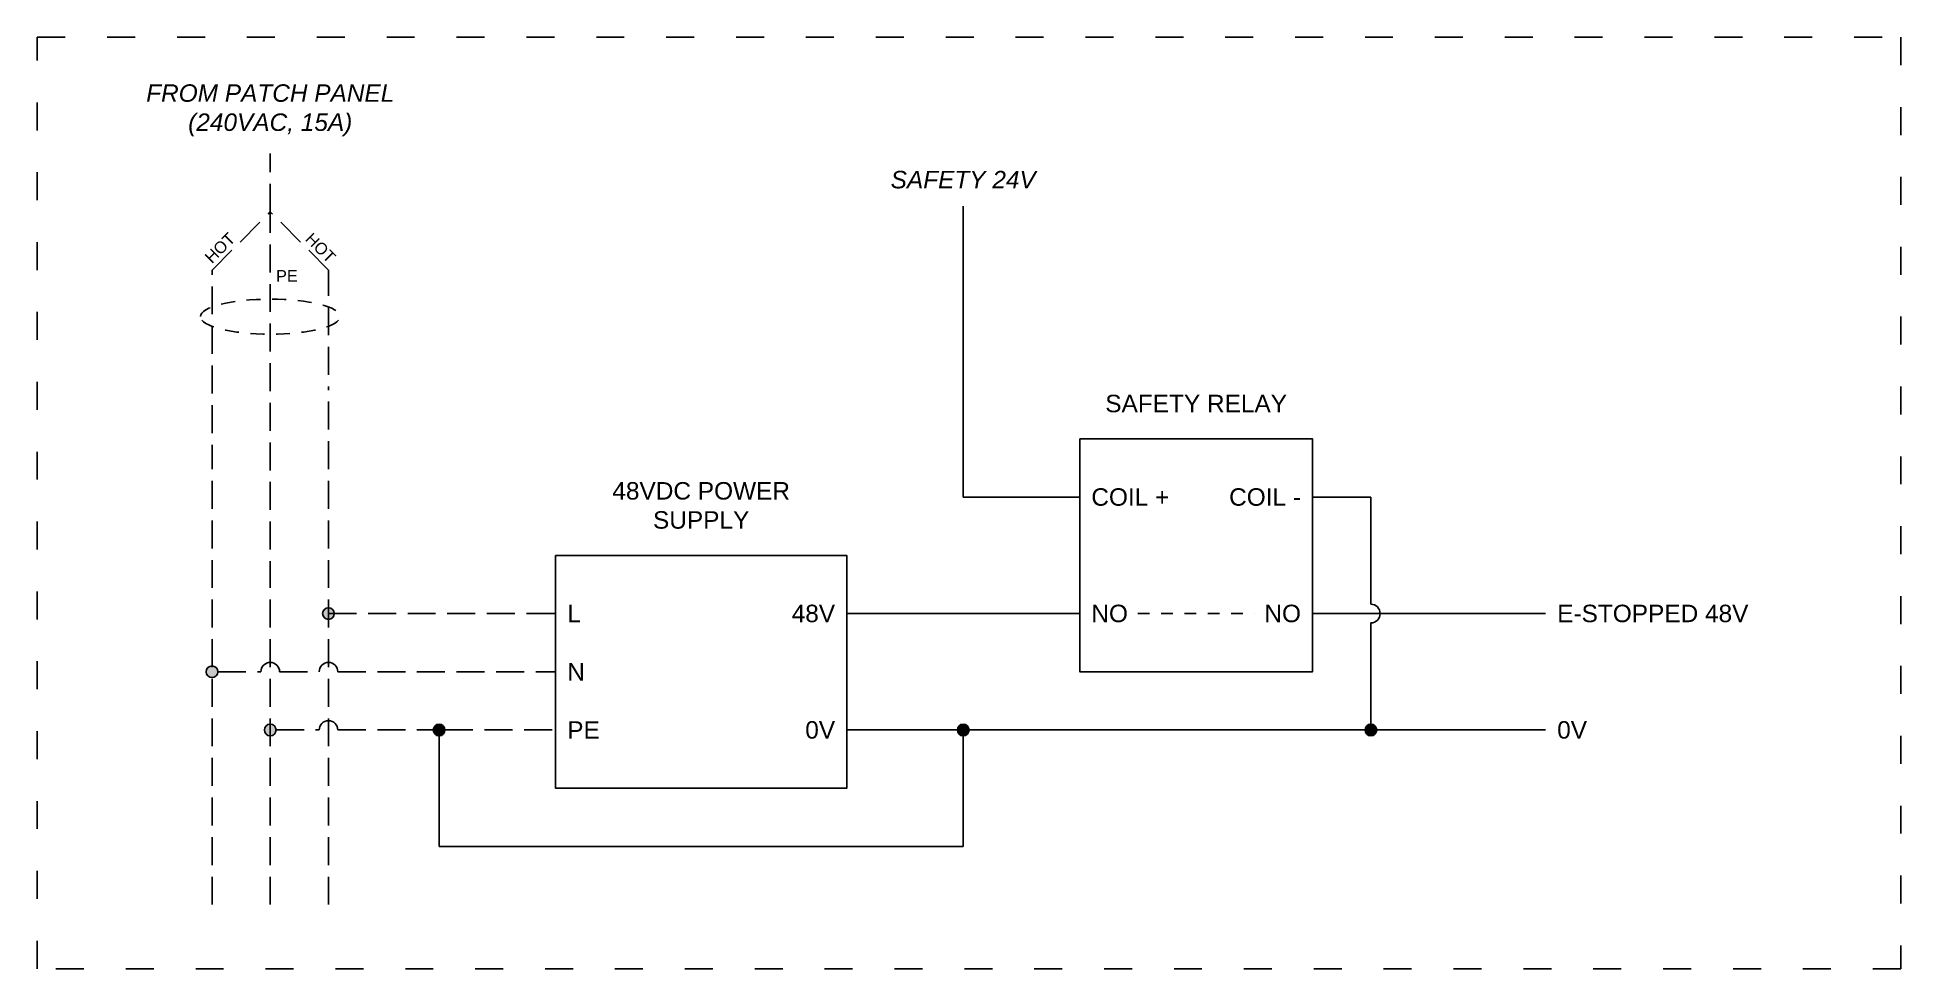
# Model space of a CAD drawing. Header units: inches. Extents: x -10 to 106, y 10 to 28.
# Drawn here: x 90.14 to 106.14, y 9.62 to 17.62 of the extents above; entities that cross this region are included whole.
import ezdxf

# ---------------------------------------------------------------- set-up
doc = ezdxf.new("R2010")
doc.units = ezdxf.units.IN
doc.header["$MEASUREMENT"] = 0
doc.linetypes.add('ACAD_ISO02W100', pattern=[15, 12, -3])
doc.linetypes.add('ACAD_ISO03W100', pattern=[30, 12, -18])
doc.styles.get("Standard").update_dxf_attribs({"font": 'arial.ttf'})

msp = doc.modelspace()

# ---------------------------------------------------------------- texts
at = {"linetype": 'ACAD_ISO02W100', "ltscale": 0.02, "char_height": 0.15, "attachment_point": 8}
for s, insert in [('{\\fArial|b0|i1|c0|p34;FROM PATCH PANEL (240VAC, 15A)}', (92.145, 16.771)), ('{\\fArial|b0|i1|c0|p34;SAFETY 24V}', (98.095, 16.321))]:
    msp.add_mtext_dynamic_manual_height_columns(s, width=2.3635, gutter_width=1, heights=[0], dxfattribs=dict(at, insert=insert))
at = {"color": 3, "char_height": 0.1, "width": 4.46392}
for insert, attachment_point, rotation in [((91.645, 15.671), 7, 45), ((92.645, 15.671), 9, 315)]:
    msp.add_mtext('{\\C256;HOT}', dxfattribs=dict(at, insert=insert, attachment_point=attachment_point, rotation=rotation))
at = {"color": 3, "insert": (92.195, 15.521), "char_height": 0.1, "width": 4.46392, "attachment_point": 7}
msp.add_mtext('{\\C256;PE}', dxfattribs=at)
at = {"linetype": 'ACAD_ISO02W100', "ltscale": 0.02, "char_height": 0.15, "width": 1.97192, "attachment_point": 8}
for s, insert in [('SAFETY RELAY', (100.095, 14.398)), ('48VDC POWER SUPPLY', (95.845, 13.398))]:
    msp.add_mtext(s, dxfattribs=dict(at, insert=insert))
at = {"color": 3, "char_height": 0.15}
for s, width, insert, attachment_point in [('{\\C256;COIL +}', 1.47407, (99.195, 13.671), 4), ('{\\C256;COIL -}', 1.47407, (100.995, 13.671), 6), ('{\\C256;L}', 1.47407, (94.695, 12.671), 4), ('{\\C256;48V}', 1.47407, (96.995, 12.671), 6), ('{\\C256;NO}', 1.47407, (99.195, 12.671), 4), ('{\\C256;NO}', 1.47407, (100.995, 12.671), 6), ('{\\C256;E-STOPPED 48V}', 1.71116, (103.195, 12.671), 4), ('{\\C256;N}', 1.47407, (94.695, 12.171), 4), ('{\\C256;PE}', 1.47407, (94.695, 11.671), 4), ('{\\C256;0V}', 1.47407, (96.995, 11.671), 6), ('{\\C256;0V}', 1.47407, (103.195, 11.671), 4)]:
    msp.add_mtext_dynamic_manual_height_columns(s, width=width, gutter_width=1, heights=[0], dxfattribs=dict(at, insert=insert, attachment_point=attachment_point))

# ---------------------------------------------------------------- hatches: boundary and pattern name
h = msp.add_hatch(color=1)
h.dxf.hatch_style = 1
h.paths.add_polyline_path([(92.695, 12.671, 1), (92.595, 12.671, 1)])
h.paths.add_polyline_path([(91.695, 12.171, 1), (91.595, 12.171, 1)])
h.paths.add_polyline_path([(92.095, 11.671, 1), (92.195, 11.671, 1)])
h = msp.add_hatch(color=1)
h.dxf.hatch_style = 1
h.paths.add_polyline_path([(93.545, 11.671, 1), (93.645, 11.671, 1)])
h = msp.add_hatch(color=3)
h.dxf.hatch_style = 1
h.paths.add_polyline_path([(98.145, 11.671, 1), (98.045, 11.671, 1)])
h = msp.add_hatch(color=3)
h.dxf.hatch_style = 1
h.paths.add_polyline_path([(101.645, 11.671, 1), (101.545, 11.671, 1)])

# ---------------------------------------------------------------- linework, layer by layer
at = {"color": 1, "linetype": 'ACAD_ISO02W100', "ltscale": 0.02}
for p, q in [((92.145, 16.121), (92.145, 16.621)), ((91.645, 15.621), (92.145, 16.121)), ((92.145, 13.221), (92.145, 16.121)), ((92.645, 15.621), (92.145, 16.121)), ((91.645, 14.221), (91.645, 15.621)), ((92.645, 14.721), (92.645, 15.621)), ((92.645, 10.171), (92.645, 14.621)), ((91.645, 10.171), (91.645, 14.121)), ((92.145, 10.171), (92.145, 13.121)), ((92.645, 12.671), (94.595, 12.671)), ((91.695, 12.171), (92.065, 12.171)), ((92.225, 12.171), (92.565, 12.171)), ((92.725, 12.171), (94.595, 12.171)), ((92.195, 11.671), (92.565, 11.671)), ((92.725, 11.671), (93.545, 11.671)), ((93.645, 11.671), (94.595, 11.671))]:
    msp.add_line(p, q, dxfattribs=at)
at = {"color": 3}
for p, q in [((98.095, 13.671), (98.095, 16.171)), ((99.095, 13.671), (98.095, 13.671)), ((101.595, 13.671), (101.095, 13.671)), ((101.595, 13.671), (101.595, 12.751)), ((97.095, 12.671), (99.095, 12.671)), ((101.095, 12.671), (103.095, 12.671)), ((101.595, 12.591), (101.595, 11.721)), ((93.595, 10.671), (93.595, 11.621)), ((97.095, 11.671), (101.545, 11.671)), ((98.095, 11.671), (98.095, 10.671)), ((101.645, 11.671), (103.095, 11.671)), ((98.095, 10.671), (93.595, 10.671))]:
    msp.add_line(p, q, dxfattribs=at)
at = {"linetype": 'ACAD_ISO03W100', "ltscale": 0.005}
msp.add_line((99.595, 12.671), (100.595, 12.671), dxfattribs=at)
at = {"linetype": 'ACAD_ISO03W100', "ltscale": 0.02}
msp.add_lwpolyline([(90.145, 17.621), (106.145, 17.621), (106.145, 9.621), (90.145, 9.621)], close=True, dxfattribs=at)
for points in [[(99.095, 14.171), (101.095, 14.171), (101.095, 12.171), (99.095, 12.171)], [(94.595, 13.171), (97.095, 13.171), (97.095, 11.171), (94.595, 11.171)]]:
    msp.add_lwpolyline(points, close=True)
at = {"color": 1}
for centre in [(92.645, 12.671), (91.645, 12.171), (92.145, 11.671), (93.595, 11.671)]:
    msp.add_circle(centre, 0.05, dxfattribs=at)
at = {"color": 3}
for centre in [(98.095, 11.671), (101.595, 11.671)]:
    msp.add_circle(centre, 0.05, dxfattribs=at)
msp.add_arc((101.595, 12.671), 0.08, 270, 90, dxfattribs=at)
at = {"color": 1}
for centre in [(92.145, 12.171), (92.645, 12.171), (92.645, 11.671)]:
    msp.add_arc(centre, 0.08, 0, 180, dxfattribs=at)
at = {"linetype": 'ACAD_ISO02W100', "ltscale": 0.01}
msp.add_ellipse((92.145, 15.221), major_axis=(-0.6, 0), ratio=0.25, dxfattribs=at)

msp.set_redraw_order([(e.dxf.handle, doc.entitydb.next_handle()) for e in msp.query("TEXT MTEXT ATTDEF DIMENSION ARC_DIMENSION")])  # texts and dimensions are drawn at this point

doc.saveas('drawing.dxf')
